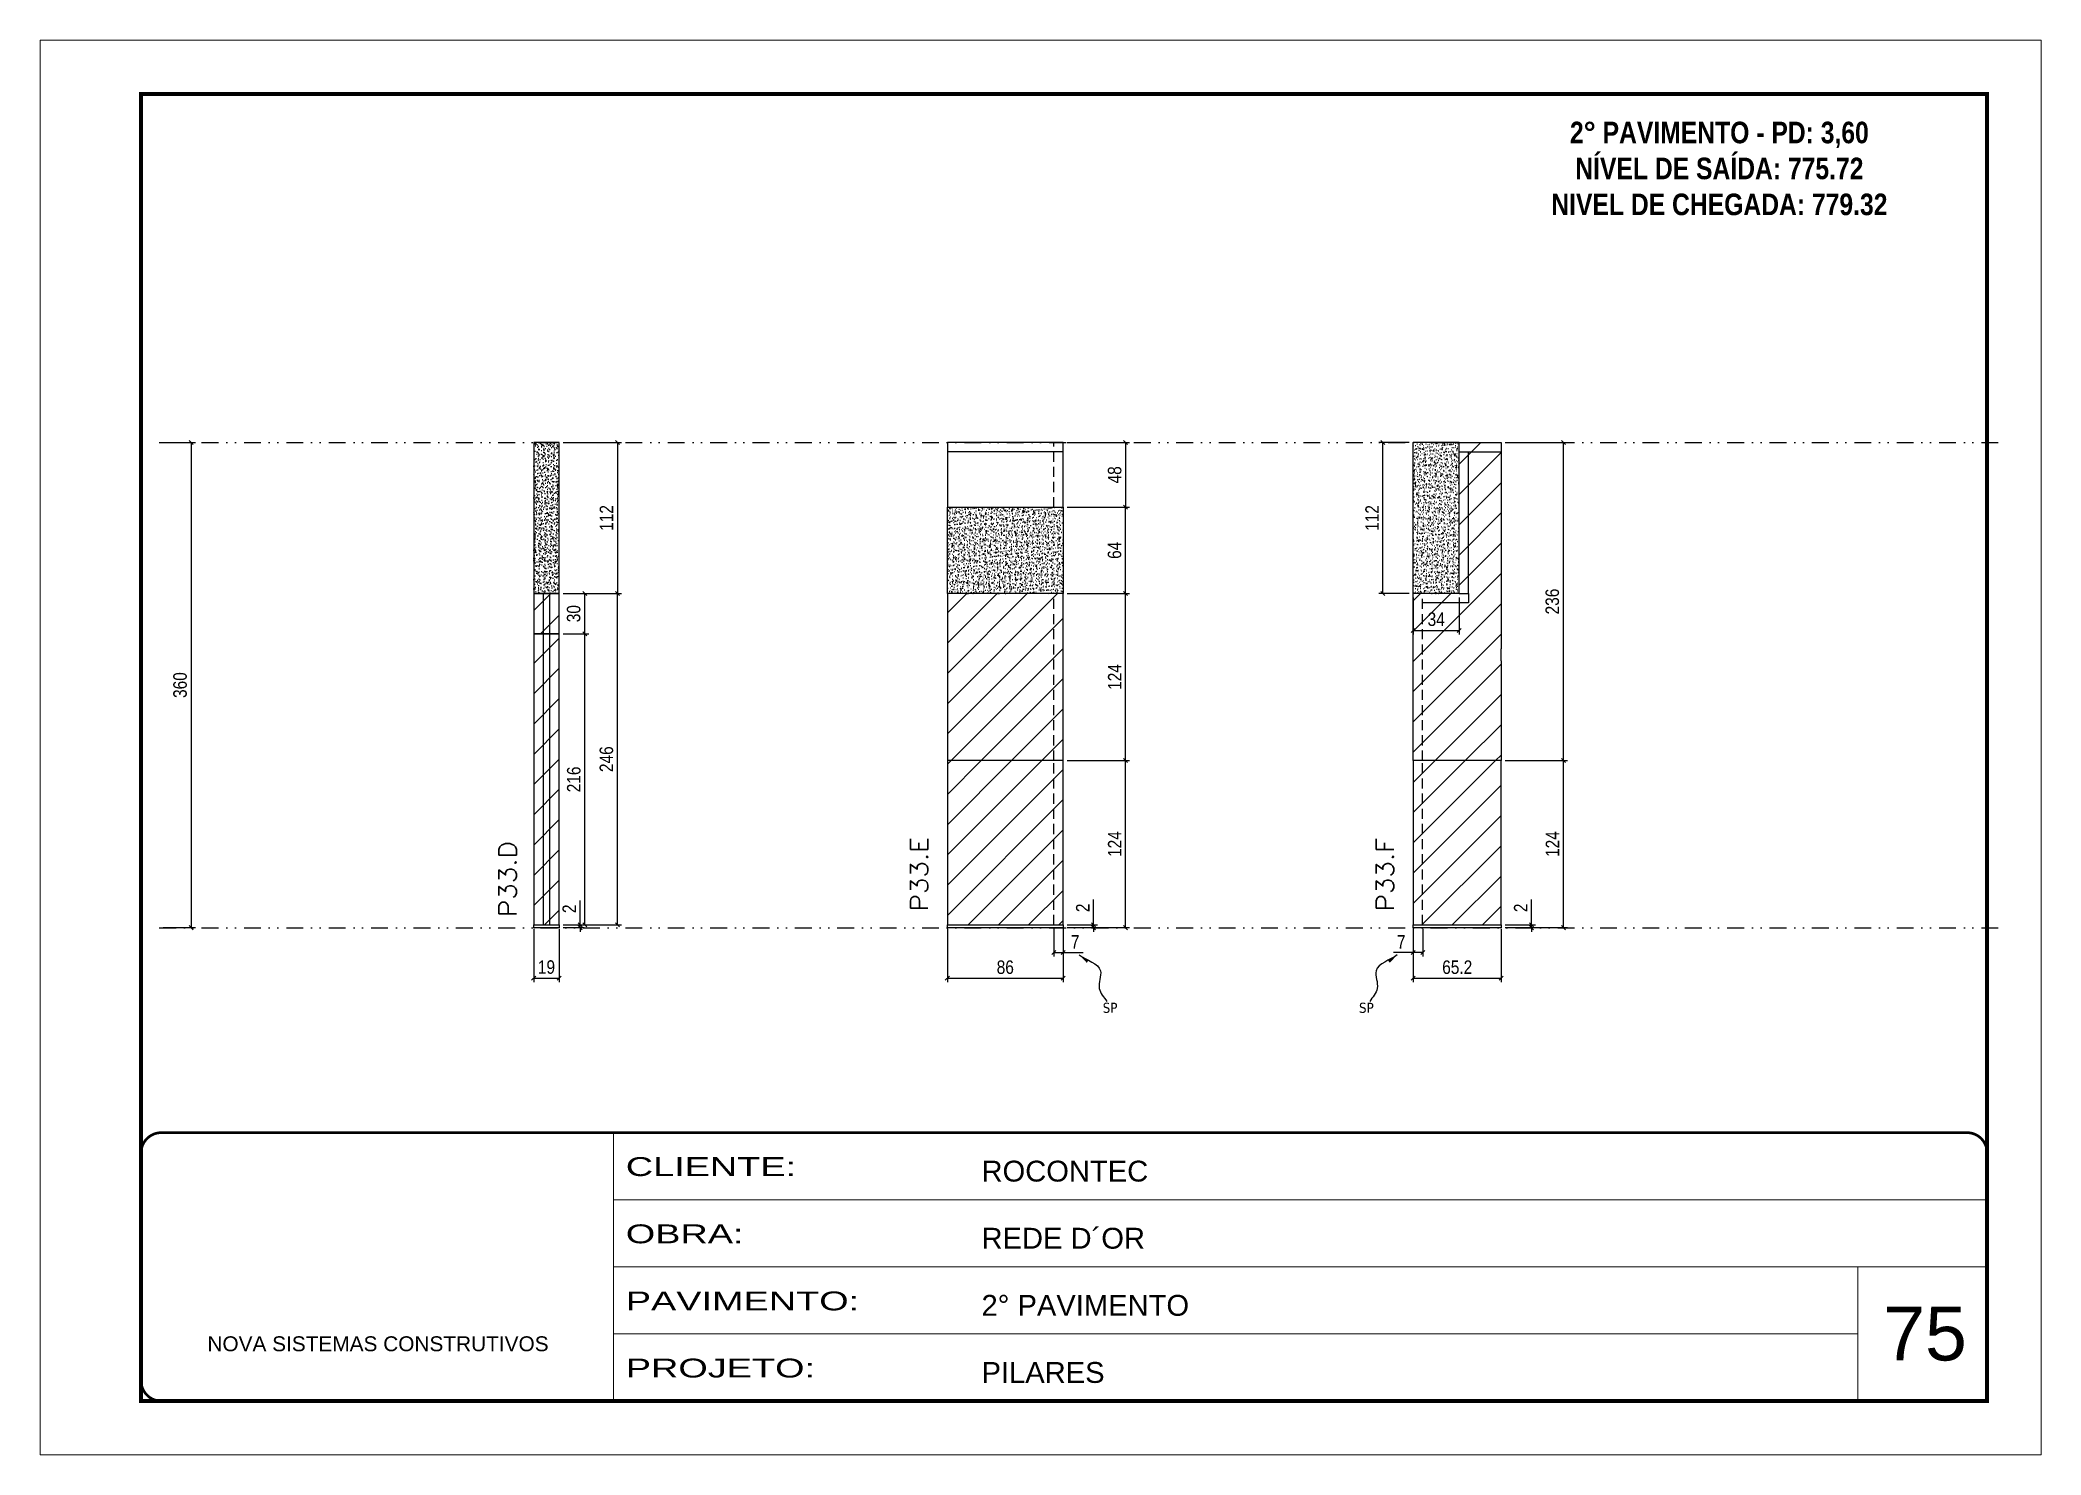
# Model space of a CAD drawing. Extents: x 2949 to 9203, y -16089 to 12527.
# Drawn here: x 6133 to 7618, y -9198 to -8148 of the extents above; entities that cross this region are included whole.
import ezdxf

# ---------------------------------------------------------------- set-up
doc = ezdxf.new("R2010")
doc.units = 0
for name, pattern in [('CONTINUO', [0]), ('DASHED', [0.75, 0.5, -0.25]), ('DIVIDE2', [0.625, 0.25, -0.125, 0, -0.125, 0, -0.125]), ('HIDDEN', [0.375, 0.25, -0.125])]:
    doc.linetypes.add(name, pattern=pattern)
for name, color, linetype, lineweight in [('CARIMBO', 255, 'Continuous', 9), ('Folhas', 255, 'Continuous', 9), ('Hachura', 251, 'Continuous', 9), ('SARRAFO DE PRESSAO', 251, 'DASHED', 9), ('Texto Seção', 7, 'Continuous', 15)]:
    doc.layers.add(name, color=color, linetype=linetype, lineweight=lineweight)
for name, color, linetype in [('COTA', 241, 'Continuous'), ('cotas', 4, 'Continuous'), ('NOMENCLATURA', 7, 'Continuous'), ('Nível', 160, 'Continuous'), ('Painéis', 200, 'Continuous'), ('SARR_2.2x7', 40, 'Continuous'), ('Sarrafo de Pressão', 42, 'HIDDEN'), ('texto', 7, 'Continuous')]:
    doc.layers.add(name, color=color, linetype=linetype)
doc.styles.add('ARIAL', font='arial.ttf')
doc.styles.add('COTA TECNICA', font='techl___.ttf', dxfattribs={"height": 10})
doc.styles.add('COTA TECNICA-50', font='techl___.ttf', dxfattribs={"height": 10})
doc.styles.add('REGUA-120', font='ROMANS.shx', dxfattribs={"height": 15})
doc.styles.add('ROMANC', font='techb___.ttf', dxfattribs={"height": 2.5})
doc.styles.get("Standard").update_dxf_attribs({"font": 'arial.ttf'})
doc.styles.add('Tecnologia', font='')
doc.styles.get('Tecnologia').set_extended_font_data('Forgotten Futurist')
doc.dimstyles.new('COTA PAINEL-50', dxfattribs={"dimtxt": 10, "dimasz": 3, "dimexe": 3, "dimexo": 3, "dimgap": 3, "dimtad": 1, "dimdec": 1, "dimzin": 12, "dimdsep": 46, "dimtxsty": 'COTA TECNICA-50', "dimblk1": 'OBLIQUE', "dimblk2": 'OBLIQUE', "dimsah": 1, "dimcen": 0.9, "dimclrd": 4, "dimclre": 4, "dimclrt": 240, "dimadec": 1, "dimazin": 3, "dimtfac": 1, "dimtdec": 1, "dimtmove": 0, "dimatfit": 3, "dimfxl": 1, "dimtolj": 1, "dimtzin": 12, "dimarcsym": 0})
doc.dimstyles.new('PAINEL', dxfattribs={"dimtxt": 10, "dimasz": 3, "dimexe": 3, "dimexo": 3, "dimgap": 3, "dimtad": 1, "dimdec": 1, "dimzin": 12, "dimdsep": 46, "dimtxsty": 'COTA TECNICA', "dimblk1": 'OBLIQUE', "dimblk2": 'OBLIQUE', "dimsah": 1, "dimcen": 0.9, "dimclrd": 4, "dimclre": 4, "dimclrt": 240, "dimadec": 1, "dimazin": 3, "dimtfac": 1, "dimtdec": 1, "dimtmove": 0, "dimatfit": 3, "dimfxl": 1, "dimtolj": 1, "dimtzin": 12, "dimarcsym": 0})
doc.dimstyles.get("Standard").update_dxf_attribs({"dimtxt": 0.18, "dimasz": 0.18, "dimexe": 0.18, "dimexo": 0.0625, "dimgap": 0.09, "dimtad": 0, "dimtih": 1, "dimtoh": 1, "dimdec": 4, "dimzin": 0, "dimdsep": 46, "dimtxsty": 'Standard', "dimcen": 0.09, "dimadec": 0, "dimazin": 0, "dimtfac": 1, "dimtdec": 4, "dimtofl": 0, "dimtmove": 0, "dimatfit": 3, "dimfxl": 1, "dimtolj": 1, "dimtzin": 0, "dimarcsym": 0})

msp = doc.modelspace()

# ---------------------------------------------------------------- texts
at = {"layer": 'CARIMBO', "style": 'ARIAL'}
msp.add_text('75', height=40, dxfattribs=at).set_placement((7500.39, -9127.47))
at = {"layer": 'NOMENCLATURA', "color": 2, "insert": (7378.86, -8181.56), "char_height": 16, "attachment_point": 2, "style": 'ROMANC'}
msp.add_mtext_dynamic_manual_height_columns('\\P2° PAVIMENTO - PD: 3,60\\PNÍVEL DE SAÍDA: 775.72\\PNIVEL DE CHEGADA: 779.32', width=300.2766, gutter_width=1, heights=[0], dxfattribs=at)
at = {"layer": 'texto', "color": 0, "char_height": 7.5, "attachment_point": 5}
for insert in [(6926.68, -8865.83), (7116.88, -8865.83)]:
    msp.add_mtext('{\\fTahoma|b0|i0|c0|p34;\\C4;SP}', dxfattribs=dict(at, insert=insert))
at = {"layer": 'Texto Seção', "style": 'REGUA-120', "width": 1.1}
for s, p in [('P33.D', (6486.14, -8798.44)), ('P33.E', (6791.44, -8794.27)), ('P33.F', (7137.19, -8794.27))]:
    msp.add_text(s, height=13, rotation=90, dxfattribs=at).set_placement(p)

# ---------------------------------------------------------------- blocks, each defined once
blk = doc.blocks.new('9999999999')
at = {"color": 30, "linetype": 'CONTINUO'}
for p, q in [((98564.6, 34230.2), (98564.6, 34429.4)), ((98564.6, 34379.6), (99584, 34379.6)), ((98564.6, 34329.8), (99488, 34329.8)), ((99584, 34329.8), (99488, 34329.8)), ((99488, 34329.8), (99488, 34230.2)), ((98564.6, 34280), (99488, 34280))]:
    blk.add_line(p, q, dxfattribs=at)
at = {"color": 30, "linetype": 'CONTINUO', "const_width": 2}
blk.add_lwpolyline([(99584, 34230.2), (99584, 34414.4, 0.414214), (99569, 34429.4), (98229, 34429.4, 0.414214), (98214, 34414.4), (98214, 34245.2, 0.414214), (98229, 34230.2), (99584, 34230.2)], format="xyb", dxfattribs=at)
at = {"layer": 'Folhas'}
blk.add_lwpolyline([(98139, 34190.2), (99624, 34190.2), (99624, 35240.2), (98139, 35240.2)], close=True, dxfattribs=at)
at = {"layer": 'Folhas', "color": 30, "const_width": 3}
blk.add_lwpolyline([(98214, 34230.2), (99584, 34230.2), (99584, 35200.2), (98214, 35200.2)], close=True, dxfattribs=at)
at = {"color": 7, "linetype": 'Continuous', "ltscale": 5, "style": 'ARIAL'}
for s, height, p in [('ROCONTEC', 15.48, (98837.7, 34393.1)), ('REDE D´OR', 15.48, (98837.7, 34343.3)), ('2° PAVIMENTO', 15.483, (98837.7, 34293.5)), ('NOVA SISTEMAS CONSTRUTIVOS', 11.059, (98263.2, 34267.2)), ('PILARES', 15.48, (98837.7, 34243.7))]:
    blk.add_text(s, height=height, dxfattribs=at).set_placement(p)
at = {"layer": 'Folhas', "color": 7, "style": 'Tecnologia', "width": 1.5}
for s, p in [('CLIENTE:', (98573.7, 34397.2)), ('OBRA:', (98573.7, 34347.3)), ('PAVIMENTO:', (98573.7, 34297.5)), ('PROJETO:', (98573.7, 34247.7))]:
    blk.add_text(s, height=14, dxfattribs=at).set_placement(p)
blk = doc.blocks.new('_Oblique')
at = {"color": 0, "linetype": 'ByBlock', "lineweight": -2}
blk.add_line((-0.5, -0.5), (0.5, 0.5), dxfattribs=at)
blk = doc.blocks.new('*D2606')
at = {"layer": 'cotas', "color": 4, "linetype": 'ByBlock', "lineweight": -2, "transparency": 16777216}
for p, q in [((6224, -8446.3), (6247.8, -8446.3)), ((6244.8, -8446.3), (6244.8, -8806.3)), ((6224, -8806.3), (6247.8, -8806.3))]:
    blk.add_line(p, q, dxfattribs=at)
at = {"layer": 'Defpoints', "color": 0, "linetype": 'ByBlock', "transparency": 16777216}
for p in [(6221, -8446.3), (6221, -8806.3), (6244.8, -8806.3)]:
    blk.add_point(p, dxfattribs=at)
at = {"layer": 'cotas', "color": 4, "linetype": 'ByBlock', "lineweight": -2, "transparency": 16777216, "xscale": 3, "yscale": 3, "zscale": 3}
for p, rotation in [((6244.8, -8446.3), 90), ((6244.8, -8806.3), 270)]:
    blk.add_blockref('_Oblique', p, dxfattribs=dict(at, rotation=rotation))
at = {"layer": 'cotas', "color": 240, "linetype": 'ByBlock', "transparency": 16777216, "insert": (6236.5, -8626.3), "char_height": 10, "attachment_point": 5, "rotation": 90, "style": 'COTA TECNICA'}
blk.add_mtext('\\A1;360', dxfattribs=at)
blk = doc.blocks.new('*D2580')
at = {"layer": 'COTA', "color": 4, "lineweight": -2, "transparency": 16777216}
for p, q in [((7151.7, -8807.3), (7151.7, -8846.8)), ((7216.9, -8807.3), (7216.9, -8846.8)), ((7151.7, -8843.8), (7216.9, -8843.8))]:
    blk.add_line(p, q, dxfattribs=at)
at = {"layer": 'Defpoints', "color": 0, "transparency": 16777216}
for p in [(7151.7, -8804.3), (7216.9, -8804.3), (7216.9, -8843.8)]:
    blk.add_point(p, dxfattribs=at)
at = {"layer": 'COTA', "color": 4, "lineweight": -2, "transparency": 16777216, "xscale": 3, "yscale": 3, "zscale": 3, "rotation": 180}
blk.add_blockref('_Oblique', (7151.7, -8843.8), dxfattribs=at)
at = {"layer": 'COTA', "color": 4, "lineweight": -2, "transparency": 16777216, "xscale": 3, "yscale": 3, "zscale": 3}
blk.add_blockref('_Oblique', (7216.9, -8843.8), dxfattribs=at)
at = {"layer": 'COTA', "color": 240, "transparency": 16777216, "insert": (7184.3, -8835.7), "char_height": 10, "attachment_point": 5, "style": 'COTA TECNICA'}
blk.add_mtext('\\A1;65.2', dxfattribs=at)
blk = doc.blocks.new('*D2581')
at = {"layer": 'COTA', "color": 4, "lineweight": -2, "transparency": 16777216}
for p, q in [((7151.7, -8809.3), (7151.7, -8827.8)), ((7158.7, -8807.3), (7158.7, -8827.8)), ((7151.7, -8824.8), (7136.9, -8824.8)), ((7158.7, -8824.8), (7151.7, -8824.8))]:
    blk.add_line(p, q, dxfattribs=at)
at = {"layer": 'Defpoints', "color": 0, "transparency": 16777216}
for p in [(7158.7, -8804.3), (7151.7, -8806.3), (7151.7, -8824.8)]:
    blk.add_point(p, dxfattribs=at)
at = {"layer": 'COTA', "color": 4, "lineweight": -2, "transparency": 16777216, "xscale": 3, "yscale": 3, "zscale": 3, "rotation": 180}
blk.add_blockref('_Oblique', (7151.7, -8824.8), dxfattribs=at)
at = {"layer": 'COTA', "color": 4, "lineweight": -2, "transparency": 16777216, "xscale": 3, "yscale": 3, "zscale": 3}
blk.add_blockref('_Oblique', (7158.7, -8824.8), dxfattribs=at)
at = {"layer": 'COTA', "color": 240, "transparency": 16777216, "insert": (7142.8, -8816.8), "char_height": 10, "attachment_point": 5, "style": 'COTA TECNICA-50'}
blk.add_mtext('\\A1;7', dxfattribs=at)
blk = doc.blocks.new('*D2582')
at = {"layer": 'COTA', "color": 4, "lineweight": -2, "transparency": 16777216}
for p, q in [((7219.9, -8682.3), (7266.1, -8682.3)), ((7263.1, -8806.3), (7263.1, -8682.3)), ((7219.9, -8806.3), (7266.1, -8806.3))]:
    blk.add_line(p, q, dxfattribs=at)
at = {"layer": 'Defpoints', "color": 0, "transparency": 16777216}
for p in [(7216.9, -8682.3), (7263.1, -8682.3), (7216.9, -8806.3)]:
    blk.add_point(p, dxfattribs=at)
at = {"layer": 'COTA', "color": 4, "lineweight": -2, "transparency": 16777216, "xscale": 3, "yscale": 3, "zscale": 3}
for p, rotation in [((7263.1, -8682.3), 90), ((7263.1, -8806.3), 270)]:
    blk.add_blockref('_Oblique', p, dxfattribs=dict(at, rotation=rotation))
at = {"layer": 'COTA', "color": 240, "transparency": 16777216, "insert": (7255, -8744.3), "char_height": 10, "attachment_point": 5, "rotation": 90, "style": 'COTA TECNICA-50'}
blk.add_mtext('\\A1;124', dxfattribs=at)
blk = doc.blocks.new('*D2583')
at = {"layer": 'COTA', "color": 4, "lineweight": -2, "transparency": 16777216}
for p, q in [((7239.4, -8804.3), (7239.4, -8785.5)), ((7219.9, -8804.3), (7242.4, -8804.3)), ((7239.4, -8806.3), (7239.4, -8804.3)), ((7219.9, -8806.3), (7242.4, -8806.3)), ((7239.4, -8806.3), (7239.4, -8809.3))]:
    blk.add_line(p, q, dxfattribs=at)
at = {"layer": 'Defpoints', "color": 0, "transparency": 16777216}
for p in [(7216.9, -8804.3), (7216.9, -8806.3), (7239.4, -8806.3)]:
    blk.add_point(p, dxfattribs=at)
at = {"layer": 'COTA', "color": 4, "lineweight": -2, "transparency": 16777216, "xscale": 3, "yscale": 3, "zscale": 3}
for p, rotation in [((7239.4, -8804.3), 270), ((7239.4, -8806.3), 90)]:
    blk.add_blockref('_Oblique', p, dxfattribs=dict(at, rotation=rotation))
at = {"layer": 'COTA', "color": 240, "transparency": 16777216, "insert": (7231.4, -8791.6), "char_height": 10, "attachment_point": 5, "rotation": 90, "style": 'COTA TECNICA-50'}
blk.add_mtext('\\A1;2', dxfattribs=at)
blk = doc.blocks.new('*D2584')
at = {"layer": 'COTA', "color": 4, "lineweight": -2, "transparency": 16777216}
for p, q in [((6805.9, -8807.3), (6805.9, -8846.8)), ((6891.9, -8807.3), (6891.9, -8846.8)), ((6805.9, -8843.8), (6891.9, -8843.8))]:
    blk.add_line(p, q, dxfattribs=at)
at = {"layer": 'Defpoints', "color": 0, "transparency": 16777216}
for p in [(6805.9, -8804.3), (6891.9, -8804.3), (6891.9, -8843.8)]:
    blk.add_point(p, dxfattribs=at)
at = {"layer": 'COTA', "color": 4, "lineweight": -2, "transparency": 16777216, "xscale": 3, "yscale": 3, "zscale": 3, "rotation": 180}
blk.add_blockref('_Oblique', (6805.9, -8843.8), dxfattribs=at)
at = {"layer": 'COTA', "color": 4, "lineweight": -2, "transparency": 16777216, "xscale": 3, "yscale": 3, "zscale": 3}
blk.add_blockref('_Oblique', (6891.9, -8843.8), dxfattribs=at)
at = {"layer": 'COTA', "color": 240, "transparency": 16777216, "insert": (6848.9, -8835.7), "char_height": 10, "attachment_point": 5, "style": 'COTA TECNICA'}
blk.add_mtext('\\A1;86', dxfattribs=at)
blk = doc.blocks.new('*D2585')
at = {"layer": 'COTA', "color": 4, "lineweight": -2, "transparency": 16777216}
for p, q in [((6884.9, -8807.3), (6884.9, -8827.8)), ((6891.9, -8809.3), (6891.9, -8827.8)), ((6884.9, -8824.8), (6891.9, -8824.8)), ((6891.9, -8824.8), (6906.6, -8824.8))]:
    blk.add_line(p, q, dxfattribs=at)
at = {"layer": 'Defpoints', "color": 0, "transparency": 16777216}
for p in [(6884.9, -8804.3), (6891.9, -8806.3), (6891.9, -8824.8)]:
    blk.add_point(p, dxfattribs=at)
at = {"layer": 'COTA', "color": 4, "lineweight": -2, "transparency": 16777216, "xscale": 3, "yscale": 3, "zscale": 3, "rotation": 180}
blk.add_blockref('_Oblique', (6884.9, -8824.8), dxfattribs=at)
at = {"layer": 'COTA', "color": 4, "lineweight": -2, "transparency": 16777216, "xscale": 3, "yscale": 3, "zscale": 3}
blk.add_blockref('_Oblique', (6891.9, -8824.8), dxfattribs=at)
at = {"layer": 'COTA', "color": 240, "transparency": 16777216, "insert": (6900.8, -8816.8), "char_height": 10, "attachment_point": 5, "style": 'COTA TECNICA-50'}
blk.add_mtext('\\A1;7', dxfattribs=at)
blk = doc.blocks.new('*D2586')
at = {"layer": 'COTA', "color": 4, "lineweight": -2, "transparency": 16777216}
for p, q in [((6894.9, -8682.3), (6941.1, -8682.3)), ((6938.1, -8806.3), (6938.1, -8682.3)), ((6894.9, -8806.3), (6941.1, -8806.3))]:
    blk.add_line(p, q, dxfattribs=at)
at = {"layer": 'Defpoints', "color": 0, "transparency": 16777216}
for p in [(6891.9, -8682.3), (6938.1, -8682.3), (6891.9, -8806.3)]:
    blk.add_point(p, dxfattribs=at)
at = {"layer": 'COTA', "color": 4, "lineweight": -2, "transparency": 16777216, "xscale": 3, "yscale": 3, "zscale": 3}
for p, rotation in [((6938.1, -8682.3), 90), ((6938.1, -8806.3), 270)]:
    blk.add_blockref('_Oblique', p, dxfattribs=dict(at, rotation=rotation))
at = {"layer": 'COTA', "color": 240, "transparency": 16777216, "insert": (6930.1, -8744.3), "char_height": 10, "attachment_point": 5, "rotation": 90, "style": 'COTA TECNICA-50'}
blk.add_mtext('\\A1;124', dxfattribs=at)
blk = doc.blocks.new('*D2587')
at = {"layer": 'COTA', "color": 4, "lineweight": -2, "transparency": 16777216}
for p, q in [((6914.4, -8804.3), (6914.4, -8785.5)), ((6894.9, -8804.3), (6917.4, -8804.3)), ((6914.4, -8806.3), (6914.4, -8804.3)), ((6894.9, -8806.3), (6917.4, -8806.3)), ((6914.4, -8806.3), (6914.4, -8809.3))]:
    blk.add_line(p, q, dxfattribs=at)
at = {"layer": 'Defpoints', "color": 0, "transparency": 16777216}
for p in [(6891.9, -8804.3), (6891.9, -8806.3), (6914.4, -8806.3)]:
    blk.add_point(p, dxfattribs=at)
at = {"layer": 'COTA', "color": 4, "lineweight": -2, "transparency": 16777216, "xscale": 3, "yscale": 3, "zscale": 3}
for p, rotation in [((6914.4, -8804.3), 270), ((6914.4, -8806.3), 90)]:
    blk.add_blockref('_Oblique', p, dxfattribs=dict(at, rotation=rotation))
at = {"layer": 'COTA', "color": 240, "transparency": 16777216, "insert": (6906.4, -8791.6), "char_height": 10, "attachment_point": 5, "rotation": 90, "style": 'COTA TECNICA-50'}
blk.add_mtext('\\A1;2', dxfattribs=at)
blk = doc.blocks.new('*D2588')
at = {"layer": 'COTA', "color": 4, "linetype": 'ByBlock', "lineweight": -2, "transparency": 16777216}
for p, q in [((7148.7, -8446.3), (7126.1, -8446.3)), ((7129.1, -8558.3), (7129.1, -8446.3)), ((7148.7, -8558.3), (7126.1, -8558.3))]:
    blk.add_line(p, q, dxfattribs=at)
at = {"layer": 'Defpoints', "color": 0, "linetype": 'ByBlock', "transparency": 16777216}
for p in [(7129.1, -8446.3), (7151.7, -8446.3), (7151.7, -8558.3)]:
    blk.add_point(p, dxfattribs=at)
at = {"layer": 'COTA', "color": 4, "linetype": 'ByBlock', "lineweight": -2, "transparency": 16777216, "xscale": 3, "yscale": 3, "zscale": 3}
for p, rotation in [((7129.1, -8446.3), 90), ((7129.1, -8558.3), 270)]:
    blk.add_blockref('_Oblique', p, dxfattribs=dict(at, rotation=rotation))
at = {"layer": 'COTA', "color": 240, "linetype": 'ByBlock', "transparency": 16777216, "insert": (7121.1, -8502.3), "char_height": 10, "attachment_point": 5, "rotation": 90, "style": 'COTA TECNICA'}
blk.add_mtext('\\A1;112', dxfattribs=at)
blk = doc.blocks.new('*D2590')
at = {"layer": 'COTA', "color": 4, "linetype": 'ByBlock', "lineweight": -2, "transparency": 16777216}
for p, q in [((6894.9, -8558.3), (6941.1, -8558.3)), ((6938.1, -8682.3), (6938.1, -8558.3)), ((6894.9, -8682.3), (6941.1, -8682.3))]:
    blk.add_line(p, q, dxfattribs=at)
at = {"layer": 'Defpoints', "color": 0, "linetype": 'ByBlock', "transparency": 16777216}
for p in [(6891.9, -8558.3), (6938.1, -8558.3), (6891.9, -8682.3)]:
    blk.add_point(p, dxfattribs=at)
at = {"layer": 'COTA', "color": 4, "linetype": 'ByBlock', "lineweight": -2, "transparency": 16777216, "xscale": 3, "yscale": 3, "zscale": 3}
for p, rotation in [((6938.1, -8558.3), 90), ((6938.1, -8682.3), 270)]:
    blk.add_blockref('_Oblique', p, dxfattribs=dict(at, rotation=rotation))
at = {"layer": 'COTA', "color": 240, "linetype": 'ByBlock', "transparency": 16777216, "insert": (6930.1, -8620.3), "char_height": 10, "attachment_point": 5, "rotation": 90, "style": 'COTA TECNICA'}
blk.add_mtext('\\A1;124', dxfattribs=at)
blk = doc.blocks.new('*D2612')
at = {"layer": 'COTA', "color": 4, "lineweight": -2, "transparency": 16777216}
for p, q in [((6498.9, -8807.3), (6498.9, -8846.7)), ((6517.9, -8807.3), (6517.9, -8846.7)), ((6498.9, -8843.7), (6517.9, -8843.7))]:
    blk.add_line(p, q, dxfattribs=at)
at = {"layer": 'Defpoints', "color": 0, "transparency": 16777216}
for p in [(6498.9, -8804.3), (6517.9, -8804.3), (6517.9, -8843.7)]:
    blk.add_point(p, dxfattribs=at)
at = {"layer": 'COTA', "color": 4, "lineweight": -2, "transparency": 16777216, "xscale": 3, "yscale": 3, "zscale": 3, "rotation": 180}
blk.add_blockref('_Oblique', (6498.9, -8843.7), dxfattribs=at)
at = {"layer": 'COTA', "color": 4, "lineweight": -2, "transparency": 16777216, "xscale": 3, "yscale": 3, "zscale": 3}
blk.add_blockref('_Oblique', (6517.9, -8843.7), dxfattribs=at)
at = {"layer": 'COTA', "color": 240, "transparency": 16777216, "insert": (6508.4, -8835.6), "char_height": 10, "attachment_point": 5, "style": 'COTA TECNICA'}
blk.add_mtext('\\A1;19', dxfattribs=at)
blk = doc.blocks.new('*D2613')
at = {"layer": 'COTA', "color": 4, "lineweight": -2, "transparency": 16777216}
for p, q in [((6533.3, -8804.3), (6533.3, -8786.2)), ((6520.9, -8804.3), (6536.3, -8804.3)), ((6533.3, -8806.3), (6533.3, -8804.3)), ((6520.9, -8806.3), (6536.3, -8806.3)), ((6533.3, -8806.3), (6533.3, -8809.3))]:
    blk.add_line(p, q, dxfattribs=at)
at = {"layer": 'Defpoints', "color": 0, "transparency": 16777216}
for p in [(6517.9, -8804.3), (6533.3, -8804.3), (6517.9, -8806.3)]:
    blk.add_point(p, dxfattribs=at)
at = {"layer": 'COTA', "color": 4, "lineweight": -2, "transparency": 16777216, "xscale": 3, "yscale": 3, "zscale": 3}
for p, rotation in [((6533.3, -8804.3), 270), ((6533.3, -8806.3), 90)]:
    blk.add_blockref('_Oblique', p, dxfattribs=dict(at, rotation=rotation))
at = {"layer": 'COTA', "color": 240, "transparency": 16777216, "insert": (6525.3, -8792.3), "char_height": 10, "attachment_point": 5, "rotation": 90, "style": 'COTA TECNICA-50'}
blk.add_mtext('\\A1;2', dxfattribs=at)
blk = doc.blocks.new('*D2615')
at = {"layer": 'COTA', "color": 4, "linetype": 'ByBlock', "lineweight": -2, "transparency": 16777216}
for p, q in [((6520.9, -8446.3), (6564, -8446.3)), ((6561, -8446.3), (6561, -8558.3)), ((6520.9, -8558.3), (6564, -8558.3))]:
    blk.add_line(p, q, dxfattribs=at)
at = {"layer": 'Defpoints', "color": 0, "linetype": 'ByBlock', "transparency": 16777216}
for p in [(6517.9, -8446.3), (6517.9, -8558.3), (6561, -8558.3)]:
    blk.add_point(p, dxfattribs=at)
at = {"layer": 'COTA', "color": 4, "linetype": 'ByBlock', "lineweight": -2, "transparency": 16777216, "xscale": 3, "yscale": 3, "zscale": 3}
for p, rotation in [((6561, -8446.3), 90), ((6561, -8558.3), 270)]:
    blk.add_blockref('_Oblique', p, dxfattribs=dict(at, rotation=rotation))
at = {"layer": 'COTA', "color": 240, "linetype": 'ByBlock', "transparency": 16777216, "insert": (6552.9, -8502.3), "char_height": 10, "attachment_point": 5, "rotation": 90, "style": 'COTA TECNICA'}
blk.add_mtext('\\A1;112', dxfattribs=at)
blk = doc.blocks.new('*D2616')
at = {"layer": 'COTA', "color": 4, "linetype": 'ByBlock', "lineweight": -2, "transparency": 16777216}
for p, q in [((6520.9, -8558.3), (6564, -8558.3)), ((6561, -8804.3), (6561, -8558.3)), ((6520.9, -8804.3), (6564, -8804.3))]:
    blk.add_line(p, q, dxfattribs=at)
at = {"layer": 'Defpoints', "color": 0, "linetype": 'ByBlock', "transparency": 16777216}
for p in [(6517.9, -8558.3), (6561, -8558.3), (6517.9, -8804.3)]:
    blk.add_point(p, dxfattribs=at)
at = {"layer": 'COTA', "color": 4, "linetype": 'ByBlock', "lineweight": -2, "transparency": 16777216, "xscale": 3, "yscale": 3, "zscale": 3}
for p, rotation in [((6561, -8558.3), 90), ((6561, -8804.3), 270)]:
    blk.add_blockref('_Oblique', p, dxfattribs=dict(at, rotation=rotation))
at = {"layer": 'COTA', "color": 240, "linetype": 'ByBlock', "transparency": 16777216, "insert": (6552.9, -8681.3), "char_height": 10, "attachment_point": 5, "rotation": 90, "style": 'COTA TECNICA'}
blk.add_mtext('\\A1;246', dxfattribs=at)
blk = doc.blocks.new('*D2617')
at = {"layer": 'COTA', "color": 4, "linetype": 'ByBlock', "lineweight": -2, "transparency": 16777216}
for p, q in [((6520.9, -8588.3), (6539.8, -8588.3)), ((6536.8, -8804.3), (6536.8, -8588.3)), ((6520.9, -8804.3), (6539.8, -8804.3))]:
    blk.add_line(p, q, dxfattribs=at)
at = {"layer": 'Defpoints', "color": 0, "linetype": 'ByBlock', "transparency": 16777216}
for p in [(6517.9, -8588.3), (6536.8, -8588.3), (6517.9, -8804.3)]:
    blk.add_point(p, dxfattribs=at)
at = {"layer": 'COTA', "color": 4, "linetype": 'ByBlock', "lineweight": -2, "transparency": 16777216, "xscale": 3, "yscale": 3, "zscale": 3}
for p, rotation in [((6536.8, -8588.3), 90), ((6536.8, -8804.3), 270)]:
    blk.add_blockref('_Oblique', p, dxfattribs=dict(at, rotation=rotation))
at = {"layer": 'COTA', "color": 240, "linetype": 'ByBlock', "transparency": 16777216, "insert": (6528.7, -8696.3), "char_height": 10, "attachment_point": 5, "rotation": 90, "style": 'COTA TECNICA'}
blk.add_mtext('\\A1;216', dxfattribs=at)
blk = doc.blocks.new('*D2614')
at = {"layer": 'COTA', "color": 4, "linetype": 'ByBlock', "lineweight": -2, "transparency": 16777216}
for p, q in [((6520.9, -8558.3), (6539.8, -8558.3)), ((6536.8, -8588.3), (6536.8, -8558.3)), ((6520.9, -8588.3), (6539.8, -8588.3))]:
    blk.add_line(p, q, dxfattribs=at)
at = {"layer": 'Defpoints', "color": 0, "linetype": 'ByBlock', "transparency": 16777216}
for p in [(6517.9, -8558.3), (6536.8, -8558.3), (6517.9, -8588.3)]:
    blk.add_point(p, dxfattribs=at)
at = {"layer": 'COTA', "color": 4, "linetype": 'ByBlock', "lineweight": -2, "transparency": 16777216, "xscale": 3, "yscale": 3, "zscale": 3}
for p, rotation in [((6536.8, -8558.3), 90), ((6536.8, -8588.3), 270)]:
    blk.add_blockref('_Oblique', p, dxfattribs=dict(at, rotation=rotation))
at = {"layer": 'COTA', "color": 240, "linetype": 'ByBlock', "transparency": 16777216, "insert": (6528.6, -8573.3), "char_height": 10, "attachment_point": 5, "rotation": 90, "style": 'COTA TECNICA'}
blk.add_mtext('\\A1;30', dxfattribs=at)
blk = doc.blocks.new('*D2624')
at = {"layer": 'COTA', "color": 4, "lineweight": -2, "transparency": 16777216}
for p, q in [((6894.9, -8494.3), (6941.1, -8494.3)), ((6938.1, -8558.3), (6938.1, -8494.3)), ((6894.9, -8558.3), (6941.1, -8558.3))]:
    blk.add_line(p, q, dxfattribs=at)
at = {"layer": 'Defpoints', "color": 0, "transparency": 16777216}
for p in [(6891.9, -8494.3), (6938.1, -8494.3), (6891.9, -8558.3)]:
    blk.add_point(p, dxfattribs=at)
at = {"layer": 'COTA', "color": 4, "lineweight": -2, "transparency": 16777216, "xscale": 3, "yscale": 3, "zscale": 3}
for p, rotation in [((6938.1, -8494.3), 90), ((6938.1, -8558.3), 270)]:
    blk.add_blockref('_Oblique', p, dxfattribs=dict(at, rotation=rotation))
at = {"layer": 'COTA', "color": 240, "transparency": 16777216, "insert": (6930, -8526.3), "char_height": 10, "attachment_point": 5, "rotation": 90, "style": 'COTA TECNICA-50'}
blk.add_mtext('\\A1;64', dxfattribs=at)
blk = doc.blocks.new('*D3359')
at = {"layer": 'COTA', "color": 4, "lineweight": -2, "transparency": 16777216}
for p, q in [((6894.9, -8446.3), (6941.1, -8446.3)), ((6938.1, -8446.3), (6938.1, -8494.3)), ((6894.9, -8494.3), (6941.1, -8494.3))]:
    blk.add_line(p, q, dxfattribs=at)
at = {"layer": 'Defpoints', "color": 0, "transparency": 16777216}
for p in [(6891.9, -8446.3), (6891.9, -8494.3), (6938.1, -8494.3)]:
    blk.add_point(p, dxfattribs=at)
at = {"layer": 'COTA', "color": 4, "lineweight": -2, "transparency": 16777216, "xscale": 3, "yscale": 3, "zscale": 3}
for p, rotation in [((6938.1, -8446.3), 90), ((6938.1, -8494.3), 270)]:
    blk.add_blockref('_Oblique', p, dxfattribs=dict(at, rotation=rotation))
at = {"layer": 'COTA', "color": 240, "transparency": 16777216, "insert": (6930.1, -8470.3), "char_height": 10, "attachment_point": 5, "rotation": 90, "style": 'COTA TECNICA-50'}
blk.add_mtext('\\A1;48', dxfattribs=at)
blk = doc.blocks.new('*D3360')
at = {"layer": 'COTA', "color": 4, "lineweight": -2, "transparency": 16777216}
for p, q in [((7219.9, -8446.3), (7266.1, -8446.3)), ((7263.1, -8682.3), (7263.1, -8446.3)), ((7219.9, -8682.3), (7266.1, -8682.3))]:
    blk.add_line(p, q, dxfattribs=at)
at = {"layer": 'Defpoints', "color": 0, "transparency": 16777216}
for p in [(7216.9, -8446.3), (7263.1, -8446.3), (7216.9, -8682.3)]:
    blk.add_point(p, dxfattribs=at)
at = {"layer": 'COTA', "color": 4, "lineweight": -2, "transparency": 16777216, "xscale": 3, "yscale": 3, "zscale": 3}
for p, rotation in [((7263.1, -8446.3), 90), ((7263.1, -8682.3), 270)]:
    blk.add_blockref('_Oblique', p, dxfattribs=dict(at, rotation=rotation))
at = {"layer": 'COTA', "color": 240, "transparency": 16777216, "insert": (7254.9, -8564.3), "char_height": 10, "attachment_point": 5, "rotation": 90, "style": 'COTA TECNICA-50'}
blk.add_mtext('\\A1;236', dxfattribs=at)
blk = doc.blocks.new('*D3361')
at = {"layer": 'COTA', "color": 4, "lineweight": -2, "transparency": 16777216}
for p, q in [((7151.7, -8561.3), (7151.7, -8588.7)), ((7185.7, -8561.3), (7185.7, -8588.7)), ((7151.7, -8585.7), (7185.7, -8585.7))]:
    blk.add_line(p, q, dxfattribs=at)
at = {"layer": 'Defpoints', "color": 0, "transparency": 16777216}
for p in [(7151.7, -8558.3), (7185.7, -8558.3), (7185.7, -8585.7)]:
    blk.add_point(p, dxfattribs=at)
at = {"layer": 'COTA', "color": 4, "lineweight": -2, "transparency": 16777216, "xscale": 3, "yscale": 3, "zscale": 3, "rotation": 180}
blk.add_blockref('_Oblique', (7151.7, -8585.7), dxfattribs=at)
at = {"layer": 'COTA', "color": 4, "lineweight": -2, "transparency": 16777216, "xscale": 3, "yscale": 3, "zscale": 3}
blk.add_blockref('_Oblique', (7185.7, -8585.7), dxfattribs=at)
at = {"layer": 'COTA', "color": 240, "transparency": 16777216, "insert": (7168.7, -8577.5), "char_height": 10, "attachment_point": 5, "style": 'COTA TECNICA-50'}
blk.add_mtext('\\A1;34', dxfattribs=at)

# ---------------------------------------------------------------- dimensions: what is measured, and where the dimension line sits
at = {"layer": 'COTA', "linetype": 'ByBlock'}
dim = msp.add_linear_dim(base=(6560.99, -8558.33), p1=(6517.91, -8446.33), p2=(6517.91, -8558.33), angle=90, dimstyle='PAINEL', dxfattribs=at)
dim.commit()
dim.dimension.update_dxf_attribs({"geometry": '*D2615', "text_midpoint": (6560.99, -8502.33), "dimtype": 160})
at = {"layer": 'COTA'}
for base, p1, p2, angle, picture, middle in [((6938.15, -8494.33), (6891.91, -8446.33), (6891.91, -8494.33), 90, '*D3359', (6930.05, -8470.33)), ((7263.09, -8446.33), (7216.85, -8682.33), (7216.85, -8446.33), 90, '*D3360', (7254.87, -8564.33)), ((6938.15, -8494.33), (6891.91, -8558.33), (6891.91, -8494.33), 90, '*D2624', (6930.04, -8526.33)), ((6938.15, -8682.33), (6891.91, -8806.33), (6891.91, -8682.33), 90, '*D2586', (6930.07, -8744.33)), ((7263.09, -8682.33), (7216.85, -8806.33), (7216.85, -8682.33), 90, '*D2582', (7255.02, -8744.33)), ((6891.91, -8824.84), (6884.91, -8804.33), (6891.91, -8806.33), 0, '*D2585', (6900.77, -8816.77)), ((7151.65, -8824.84), (7158.65, -8804.33), (7151.65, -8806.33), 180, '*D2581', (7142.79, -8816.77))]:
    dim = msp.add_linear_dim(base=base, p1=p1, p2=p2, angle=angle, dimstyle='COTA PAINEL-50', dxfattribs=at)
    dim.commit()
    dim.dimension.update_dxf_attribs({"geometry": picture, "text_midpoint": middle})
at = {"layer": 'COTA', "linetype": 'ByBlock'}
for base, p1, p2, picture, middle in [((7129.13, -8446.33), (7151.65, -8558.33), (7151.65, -8446.33), '*D2588', (7121.07, -8502.33)), ((6560.99, -8558.33), (6517.91, -8804.33), (6517.91, -8558.33), '*D2616', (6552.89, -8681.33)), ((6536.81, -8558.33), (6517.91, -8588.33), (6517.91, -8558.33), '*D2614', (6528.59, -8573.33)), ((6938.15, -8558.33), (6891.91, -8682.33), (6891.91, -8558.33), '*D2590', (6930.07, -8620.33)), ((6536.81, -8588.33), (6517.91, -8804.33), (6517.91, -8588.33), '*D2617', (6528.71, -8696.33))]:
    dim = msp.add_linear_dim(base=base, p1=p1, p2=p2, angle=90, dimstyle='PAINEL', dxfattribs=at)
    dim.commit()
    dim.dimension.update_dxf_attribs({"geometry": picture, "text_midpoint": middle})
at = {"layer": 'COTA'}
dim = msp.add_linear_dim(base=(7185.65, -8585.68), p1=(7151.65, -8558.33), p2=(7185.65, -8558.33), dimstyle='COTA PAINEL-50', dxfattribs=at)
dim.commit()
dim.dimension.update_dxf_attribs({"geometry": '*D3361', "text_midpoint": (7168.65, -8577.46)})
for base, p1, p2, picture, middle in [((6533.28, -8804.33), (6517.91, -8806.33), (6517.91, -8804.33), '*D2613', (6533.28, -8792.28)), ((6914.43, -8806.33), (6891.91, -8804.33), (6891.91, -8806.33), '*D2587', (6914.43, -8791.59)), ((7239.38, -8806.33), (7216.85, -8804.33), (7216.85, -8806.33), '*D2583', (7239.38, -8791.59))]:
    dim = msp.add_linear_dim(base=base, p1=p1, p2=p2, angle=90, dimstyle='COTA PAINEL-50', dxfattribs=at)
    dim.commit()
    dim.dimension.update_dxf_attribs({"geometry": picture, "text_midpoint": middle, "dimtype": 160})
for base, p1, p2, picture, middle in [((6517.91, -8843.68), (6498.91, -8804.33), (6517.91, -8804.33), '*D2612', (6508.41, -8835.59)), ((6891.91, -8843.79), (6805.91, -8804.33), (6891.91, -8804.33), '*D2584', (6848.91, -8835.66)), ((7216.85, -8843.79), (7151.65, -8804.33), (7216.85, -8804.33), '*D2580', (7184.25, -8835.68))]:
    dim = msp.add_linear_dim(base=base, p1=p1, p2=p2, dimstyle='PAINEL', override={"dimarcsym": 2}, dxfattribs=at)
    dim.commit()
    dim.dimension.update_dxf_attribs({"geometry": picture, "text_midpoint": middle})
at = {"layer": 'cotas', "linetype": 'ByBlock'}
dim = msp.add_linear_dim(base=(6244.75, -8806.33), p1=(6221.03, -8446.33), p2=(6221.03, -8806.33), angle=90, dimstyle='PAINEL', dxfattribs=at)
dim.commit()
dim.dimension.update_dxf_attribs({"geometry": '*D2606', "text_midpoint": (6244.75, -8626.33), "dimtype": 160})

# ---------------------------------------------------------------- hatches: boundary and pattern name
at = {"layer": 'COTA', "linetype": 'ByBlock'}
h = msp.add_hatch(dxfattribs=at)
h.set_pattern_fill('AR-CONC', color=256, scale=0.03)
h.set_pattern_definition([(50, (-125392.7452, -42304.2473), (5.46554007, -0.47817257), [0.5715, -6.2865]), (355, (-125392.745, -42304.2473), (-1.05730264, 5.73170536), [0.4572, -5.02921753]), (100.4514447, (-125392.29, -42304.287), (4.40823741, 5.25353256), [0.48570026, -5.34270734]), (46.1842, (-125392.745, -42302.7233), (8.13237123, -1.26126984), [0.85725, -9.42975]), (96.6355576, (-125392.0676, -42302.8285), (7.122124, 7.42278374), [0.7285507, -8.01406824]), (351.184151, (-125392.745, -42302.723), (7.122124, 7.42278374), [0.685799, -7.54379196]), (21, (-125391.9832, -42303.1043), (4.54843174, -3.06795595), [0.5715, -6.2865]), (326, (-125391.983, -42303.1043), (1.85406085, 5.52563898), [0.4572, -5.0292]), (71.451445, (-125391.604, -42303.36), (6.40249258, 2.45768307), [0.48570026, -5.34269813]), (37.5, (-125392.7452, -42304.2473), (0.092658098, 2.536651166), [0, -4.96824, 0, -5.1054, 0, -5.04825]), (7.5, (-125392.7452, -42304.2473), (2.004589875, 3.005417245), [0, -2.91084, 0, -4.85394, 0, -1.92405]), (327.5, (-125394.4445, -42304.2473), (4.067717855, -0.17186232), [0, -1.905, 0, -5.9436, 0, -7.8867]), (317.5, (-125395.2065, -42304.2473), (4.44387544, 0.76279473), [0, -2.4765, 0, -3.94716, 0, -5.6007])])
h.paths.add_polyline_path([(6517.91, -8446.33), (6498.91, -8446.33), (6498.91, -8558.33), (6517.91, -8558.33)])
h = msp.add_hatch(dxfattribs=at)
h.set_pattern_fill('AR-CONC', color=256, scale=0.03)
h.set_pattern_definition([(50, (-124139.149, -37718.947), (5.46554007, -0.47817257), [0.5715, -6.2865]), (355, (-124139.149, -37718.947), (-1.05730264, 5.73170536), [0.4572, -5.02921753]), (100.4514447, (-124138.6937, -37718.987), (4.40823741, 5.25353256), [0.48570026, -5.34270734]), (46.1842, (-124139.149, -37717.423), (8.13237123, -1.26126984), [0.85725, -9.42975]), (96.6355576, (-124138.4714, -37717.528), (7.122124, 7.42278374), [0.7285507, -8.01406824]), (351.184151, (-124139.149, -37717.423), (7.122124, 7.42278374), [0.685799, -7.54379196]), (21, (-124138.387, -37717.804), (4.54843174, -3.06795595), [0.5715, -6.2865]), (326, (-124138.387, -37717.804), (1.85406085, 5.52563898), [0.4572, -5.0292]), (71.451445, (-124138.008, -37718.0596), (6.40249258, 2.45768307), [0.48570026, -5.34269813]), (37.5, (-124139.1491, -37718.947), (0.092658098, 2.536651166), [0, -4.96824, 0, -5.1054, 0, -5.04825]), (7.5, (-124139.149, -37718.947), (2.004589875, 3.005417245), [0, -2.91084, 0, -4.85394, 0, -1.92405]), (327.5, (-124140.8484, -37718.947), (4.067717855, -0.17186232), [0, -1.905, 0, -5.9436, 0, -7.8867]), (317.5, (-124141.6104, -37718.947), (4.44387544, 0.76279473), [0, -2.4765, 0, -3.94716, 0, -5.6007])])
h.paths.add_polyline_path([(7151.65, -8446.33), (7185.65, -8446.33), (7185.65, -8558.33), (7151.65, -8558.33)])
h.paths.add_polyline_path([(7185.65, -8538.33), (7151.65, -8558.33)], flags=17)
h = msp.add_hatch(dxfattribs=at)
h.set_pattern_fill('AR-CONC', color=256, scale=0.03)
h.set_pattern_definition([(50, (2113.7343, -5161.3443), (5.46554, -0.4781726), [0.5715, -6.2865]), (355, (2113.7343, -5161.3443), (-1.0573026, 5.7317054), [0.4572, -5.0292175]), (100.45144, (2114.19, -5161.384), (4.4082374, 5.2535326), [0.4857003, -5.3427073]), (46.1842, (2113.734, -5159.82), (8.132371, -1.26127), [0.85725, -9.42975]), (96.63556, (2114.412, -5159.9254), (7.122124, 7.422784), [0.728551, -8.014068]), (351.18415, (2113.734, -5159.82), (7.122124, 7.422784), [0.685799, -7.543792]), (21, (2114.4963, -5160.2013), (4.5484317, -3.067956), [0.5715, -6.2865]), (326, (2114.4963, -5160.2013), (1.854061, 5.525639), [0.4572, -5.0292]), (71.45144, (2114.8753, -5160.457), (6.4024926, 2.457683), [0.4857003, -5.342698]), (37.5, (2113.7343, -5161.3443), (0.0926581, 2.53665117), [0, -4.96824, 0, -5.1054, 0, -5.04825]), (7.5, (2113.7343, -5161.3443), (2.0045899, 3.0054172), [0, -2.91084, 0, -4.85394, 0, -1.92405]), (327.5, (2112.035, -5161.3443), (4.06771786, -0.1718623), [0, -1.905, 0, -5.9436, 0, -7.8867]), (317.5, (2111.273, -5161.3443), (4.4438754, 0.7627947), [0, -2.4765, 0, -3.94716, 0, -5.6007])])
h.paths.add_polyline_path([(6805.91, -8558.33), (6891.91, -8558.33), (6891.91, -8494.33), (6805.91, -8494.33)])
at = {"layer": 'Hachura', "linetype": 'ByBlock'}
h = msp.add_hatch(dxfattribs=at)
h.set_pattern_fill('ANSI31', color=256, scale=5)
h.paths.add_polyline_path([(7216.85, -8599.33), (7216.85, -8446.33), (7185.65, -8446.33), (7185.65, -8558.33), (7151.65, -8558.33), (7151.65, -8579.33), (7151.65, -8608.33), (7151.65, -8682.33), (7216.85, -8682.33), (7216.85, -8608.33)])
h.paths.add_polyline_path([(7157.87, -8587.17), (7179.76, -8587.17), (7179.76, -8566.58), (7157.87, -8566.58)], flags=24)
h = msp.add_hatch(dxfattribs=at)
h.set_pattern_fill('ANSI31', color=256, scale=5)
h.set_pattern_definition([(45, (0, -28), (-11.22532, 11.22532), [])])
h.paths.add_polyline_path([(6517.91, -8558.33), (6498.91, -8558.33), (6498.91, -8588.33), (6517.91, -8588.33)])
h = msp.add_hatch(dxfattribs=at)
h.set_pattern_fill('ANSI31', color=256, scale=5)
h.paths.add_polyline_path([(6805.91, -8558.33), (6805.91, -8682.33), (6891.91, -8682.33), (6891.91, -8558.33)])
h = msp.add_hatch(dxfattribs=at)
h.set_pattern_fill('ANSI31', color=256, scale=5)
h.paths.add_polyline_path([(6517.91, -8588.33), (6498.91, -8588.33), (6498.91, -8804.33), (6517.91, -8804.33)])
h = msp.add_hatch(dxfattribs=at)
h.set_pattern_fill('ANSI31', color=256, scale=5)
h.paths.add_polyline_path([(6891.91, -8682.33), (6805.91, -8682.33), (6805.91, -8804.33), (6891.91, -8804.33)])
h = msp.add_hatch(dxfattribs=at)
h.set_pattern_fill('ANSI31', color=256, scale=5)
h.paths.add_polyline_path([(7216.85, -8682.33), (7151.65, -8682.33), (7151.65, -8804.33), (7216.85, -8804.33)])

# ---------------------------------------------------------------- linework, layer by layer
at = {"layer": 'COTA', "linetype": 'ByBlock'}
for p, q in [((7151.65, -8558.33), (7151.65, -8446.33)), ((7185.65, -8446.33), (7151.65, -8446.33)), ((6805.91, -8558.33), (6805.91, -8494.33)), ((6805.91, -8494.33), (6891.91, -8494.33)), ((6891.91, -8494.33), (6891.91, -8558.33))]:
    msp.add_line(p, q, dxfattribs=at)
msp.add_lwpolyline([(6498.91, -8558.33), (6517.91, -8558.33), (6517.91, -8446.33), (6498.91, -8446.33)], close=True, dxfattribs=at)
at = {"layer": 'Nível', "color": 4, "linetype": 'DIVIDE2', "ltscale": 50}
for p, q in [((6221.03, -8446.33), (7591.03, -8446.33)), ((6221.03, -8806.33), (7591.03, -8806.33))]:
    msp.add_line(p, q, dxfattribs=at)
at = {"layer": 'Painéis'}
for p, q in [((6891.91, -8446.33), (6805.91, -8446.33)), ((6805.91, -8446.33), (6805.91, -8494.33)), ((6891.91, -8494.33), (6891.91, -8446.33)), ((7185.65, -8558.33), (7185.65, -8446.33)), ((7185.65, -8446.33), (7216.85, -8446.33)), ((7216.85, -8446.33), (7216.85, -8599.33)), ((6805.91, -8494.33), (6891.91, -8494.33)), ((6891.91, -8494.33), (6891.91, -8494.33)), ((6498.91, -8558.33), (6517.91, -8558.33)), ((6517.91, -8558.33), (6498.91, -8558.33)), ((6805.91, -8558.33), (6805.91, -8682.33)), ((6891.91, -8558.33), (6805.91, -8558.33)), ((6891.91, -8682.33), (6891.91, -8558.33)), ((7151.65, -8579.33), (7151.65, -8558.33)), ((7185.65, -8558.33), (7151.65, -8558.33)), ((7151.65, -8608.33), (7151.65, -8579.33)), ((6517.91, -8588.33), (6498.91, -8588.33)), ((6498.91, -8588.33), (6498.91, -8804.33)), ((6498.91, -8588.33), (6517.91, -8588.33)), ((6517.91, -8804.33), (6517.91, -8588.33)), ((7151.65, -8682.33), (7151.65, -8608.33)), ((7216.85, -8608.33), (7216.85, -8599.33)), ((7216.85, -8608.33), (7216.85, -8682.33)), ((7216.85, -8682.33), (7151.65, -8682.33)), ((6498.91, -8804.33), (6517.91, -8804.33))]:
    msp.add_line(p, q, dxfattribs=at)
at = {"layer": 'Painéis', "linetype": 'ByBlock'}
for p, q in [((6517.91, -8558.33), (6498.91, -8558.33)), ((6498.91, -8558.33), (6498.91, -8588.33)), ((6517.91, -8588.33), (6517.91, -8558.33)), ((6498.91, -8588.33), (6517.91, -8588.33))]:
    msp.add_line(p, q, dxfattribs=at)
at = {"layer": 'Painéis'}
for points in [[(6805.91, -8804.33), (6891.91, -8804.33), (6891.91, -8682.33), (6805.91, -8682.33)], [(7151.65, -8804.33), (7216.85, -8804.33), (7216.85, -8682.33), (7151.65, -8682.33)], [(6498.91, -8804.33), (6517.91, -8804.33), (6517.91, -8806.33), (6498.91, -8806.33)], [(6805.91, -8804.33), (6891.91, -8804.33), (6891.91, -8806.33), (6805.91, -8806.33)], [(7151.65, -8804.33), (7216.85, -8804.33), (7216.85, -8806.33), (7151.65, -8806.33)]]:
    msp.add_lwpolyline(points, close=True, dxfattribs=at)
at = {"layer": 'SARR_2.2x7'}
for p, q in [((6891.91, -8453.33), (6805.91, -8453.33)), ((7185.65, -8453.33), (7216.85, -8453.33)), ((7192.65, -8558.33), (7192.65, -8453.33)), ((6891.91, -8501.33), (6891.91, -8501.33)), ((6505.91, -8558.33), (6505.91, -8804.33)), ((6510.91, -8804.33), (6510.91, -8558.33)), ((7192.65, -8565.33), (7158.65, -8565.33)), ((7185.65, -8558.33), (7192.65, -8558.33)), ((7192.65, -8558.33), (7192.65, -8565.33))]:
    msp.add_line(p, q, dxfattribs=at)
at = {"layer": 'Sarrafo de Pressão', "ltscale": 30}
for p, q in [((6884.91, -8494.33), (6884.91, -8446.33)), ((6884.91, -8682.33), (6884.91, -8558.33)), ((7158.65, -8682.33), (7158.65, -8558.33)), ((6884.91, -8804.33), (6884.91, -8682.33)), ((7158.65, -8804.33), (7158.65, -8682.33))]:
    msp.add_line(p, q, dxfattribs=at)

# ---------------------------------------------------------------- block references
at = {"layer": 'SARRAFO DE PRESSAO', "color": 6, "linetype": 'ByBlock'}
msp.add_blockref('9999999999', (-92006.44, -43387.82), dxfattribs=at)

msp.set_redraw_order([(e.dxf.handle, doc.entitydb.next_handle()) for e in msp.query("TEXT MTEXT ATTDEF DIMENSION ARC_DIMENSION")])  # texts and dimensions are drawn at this point

# ---------------------------------------------------------------- leaders
at = {"layer": 'COTA', "path_type": 1}
for points in [[(6903.74, -8826.51), (6919.52, -8838.35), (6918.6, -8851.36), (6924.15, -8861.14)], [(7139.83, -8826.51), (7124.04, -8838.35), (7124.97, -8851.36), (7119.41, -8861.14)]]:
    msp.add_leader(points, dimstyle='Standard', override={"dimasz": 8}, dxfattribs=at)

doc.saveas('drawing.dxf')
